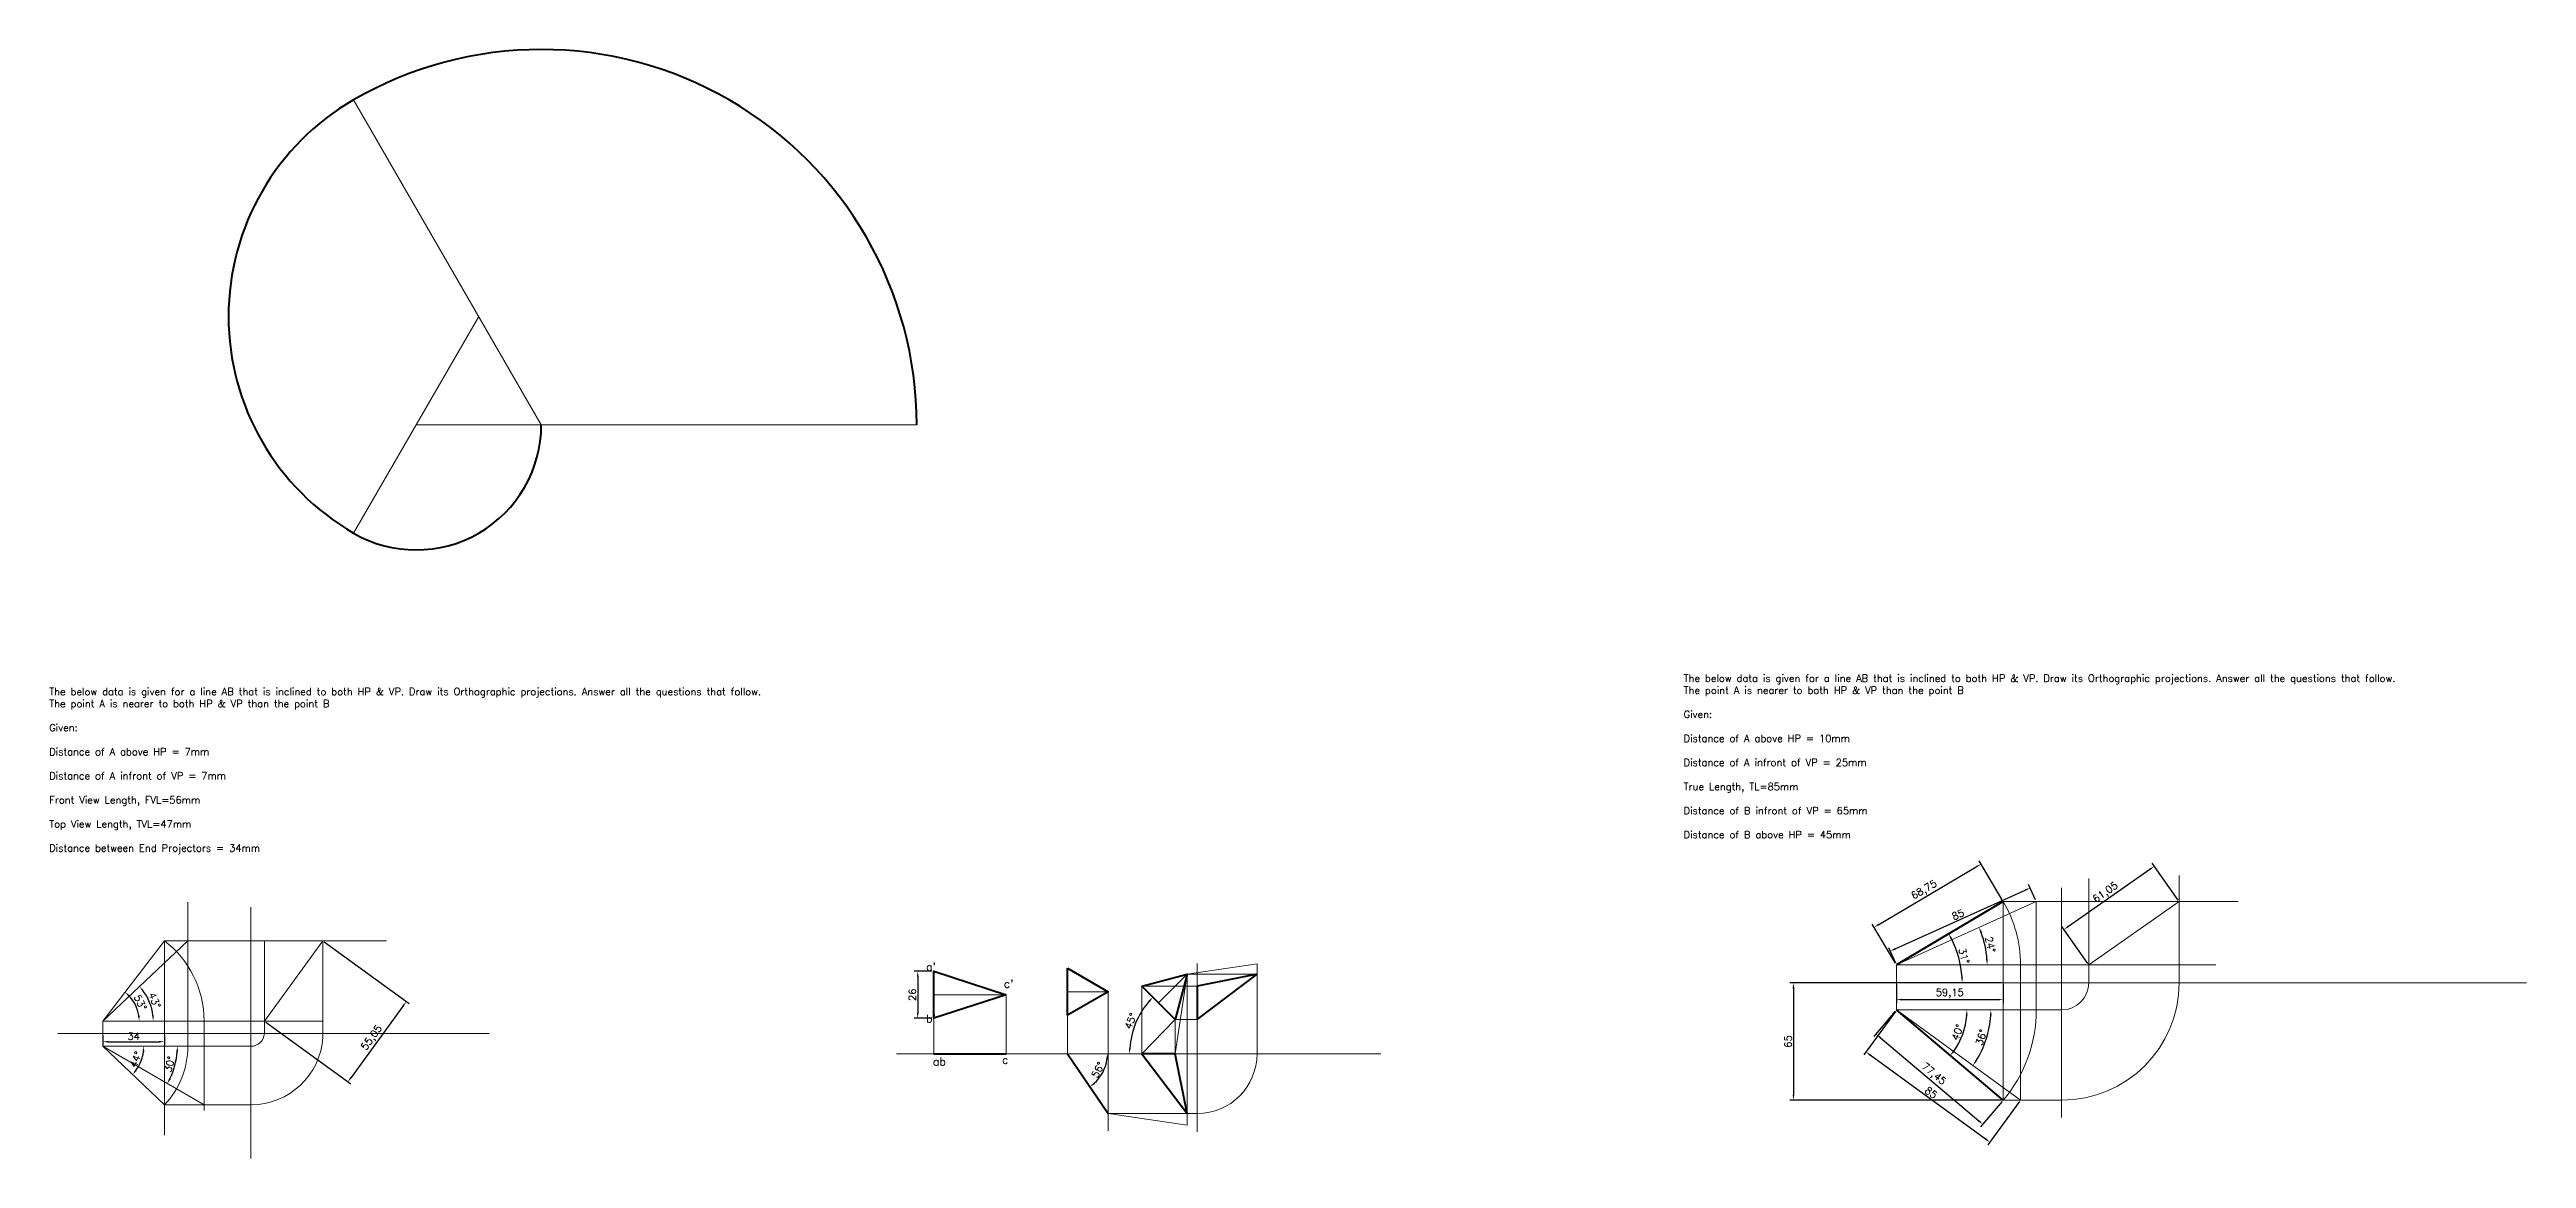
# Model space of a CAD drawing. Header units: millimetres. Extents: x -9631 to 7217, y -631 to 1394.
# Drawn here: x 2867 to 4238, y 200 to 814 of the extents above; entities that cross this region are included whole.
import ezdxf

# ---------------------------------------------------------------- set-up
doc = ezdxf.new("R2010")
doc.units = ezdxf.units.MM
doc.header["$PDMODE"] = 35
doc.header["$PDSIZE"] = 2
doc.layers.get('0').update_dxf_attribs({"lineweight": 15})
doc.layers.add('Annotations', color=7, linetype='Continuous', lineweight=30)
doc.layers.add('Solid', color=7, linetype='Continuous', lineweight=80)
doc.styles.get("Standard").update_dxf_attribs({"font": 'simplex8.shx'})
doc.dimstyles.new('ISO-25', dxfattribs={"dimtxt": 4, "dimasz": 3, "dimexe": 2, "dimexo": 1, "dimgap": 1, "dimtad": 1, "dimrnd": 0.05, "dimtxsty": 'Standard', "dimcen": 2.5, "dimadec": 0, "dimazin": 0, "dimtfac": 1, "dimtmove": 0, "dimatfit": 3, "dimfxl": 1, "dimarcsym": 0})

msp = doc.modelspace()

# ---------------------------------------------------------------- texts
at = {"char_height": 4, "width": 481, "attachment_point": 1}
for s, insert in [('The below data is given for a line AB that is inclined to both HP & VP. Draw its Orthographic projections. Answer all the questions that follow.\\PThe point A is nearer to both HP & VP than the point B\\P\\PGiven:\\P\\PDistance of A above HP = 10mm\\P\\PDistance of A infront of VP = 25mm\\P\\PTrue Length, TL=85mm\\P\\PDistance of B infront of VP = 65mm\\P\\PDistance of B above HP = 45mm\\P\\P', (3771.284, 467.624)), ('The below data is given for a line AB that is inclined to both HP & VP. Draw its Orthographic projections. Answer all the questions that follow.\\PThe point A is nearer to both HP & VP than the point B\\P\\PGiven:\\P\\PDistance of A above HP = 7mm\\P\\PDistance of A infront of VP = 7mm\\P\\PFront View Length, FVL=56mm\\P\\PTop View Length, TVL=47mm\\P\\PDistance between End Projectors = 34mm', (2866.344, 460.236))]:
    msp.add_mtext(s, dxfattribs=dict(at, insert=insert))
at = {"layer": 'Annotations'}
for s, p in [("a'", (3351.829, 303.59)), ("c'", (3394.948, 294.209)), ("b'", (3351.829, 274.878)), ('ab', (3355.653, 251.108)), ('c', (3393.914, 252.095))]:
    msp.add_text(s, height=4.375, dxfattribs=at).set_placement(p)

# ---------------------------------------------------------------- blocks, each defined once
blk = doc.blocks.new('*D150')
at = {"color": 0, "lineweight": -2, "transparency": 16777216}
for p, q in [((3018.6, 319.7), (3065.7, 285.4)), ((2986.3, 275.2), (3033.3, 240.9)), ((3062.3, 284.1), (3033.5, 244.5))]:
    blk.add_line(p, q, dxfattribs=at)
at = {"color": 0, "transparency": 16777216}
for points in [[(3061.9, 284.4), (3062.7, 283.9), (3064.1, 286.6)], [(3033.1, 244.8), (3033.9, 244.2), (3031.7, 242.1)]]:
    blk.add_solid(points, dxfattribs=at)
at = {"layer": 'Defpoints', "color": 0, "transparency": 16777216}
for p in [(3017.8, 320.3), (2985.4, 275.8), (3031.7, 242.1)]:
    blk.add_point(p, dxfattribs=at)
at = {"color": 0, "transparency": 16777216, "insert": (3045.2, 266.3), "char_height": 4, "attachment_point": 5, "rotation": 53.9455}
blk.add_mtext('55,05', dxfattribs=at)
blk = doc.blocks.new('*D162')
at = {"color": 0, "lineweight": -2, "transparency": 16777216}
blk.add_arc((2896.1, 275.8), 27.8, 6.1843, 37.2488, dxfattribs=at)
at = {"color": 0, "transparency": 16777216}
for points in [[(2917.9, 292.3), (2918.6, 292.9), (2916.3, 294.9)], [(2924.3, 278.8), (2923.3, 278.7), (2923.9, 275.8)]]:
    blk.add_solid(points, dxfattribs=at)
at = {"layer": 'Defpoints', "color": 0, "transparency": 16777216}
for p in [(2943.1, 320.3), (2896.1, 275.8), (2896.1, 275.8), (2923, 282.7), (2930.1, 275.8)]:
    blk.add_point(p, dxfattribs=at)
at = {"color": 0, "transparency": 16777216, "insert": (2924.7, 287.2), "char_height": 4, "attachment_point": 5, "rotation": 291.7166}
blk.add_mtext('43°', dxfattribs=at)
blk = doc.blocks.new('*D163')
at = {"color": 0, "lineweight": -2, "transparency": 16777216}
blk.add_arc((2896.1, 261.8), 41.2, 334.0838, 355.8255, dxfattribs=at)
at = {"color": 0, "transparency": 16777216}
for points in [[(2936.7, 258.8), (2937.7, 258.7), (2937.3, 261.8)], [(2933.6, 243.5), (2932.7, 244), (2931.7, 241.1)]]:
    blk.add_solid(points, dxfattribs=at)
at = {"layer": 'Defpoints', "color": 0, "transparency": 16777216}
for p in [(2896.1, 261.8), (2896.1, 261.8), (2943.1, 261.8), (2934.8, 247.6), (2952.1, 229.3)]:
    blk.add_point(p, dxfattribs=at)
at = {"color": 0, "transparency": 16777216, "insert": (2933, 251.8), "char_height": 4, "attachment_point": 5, "rotation": 74.9546}
blk.add_mtext('30°', dxfattribs=at)
blk = doc.blocks.new('*D164')
at = {"color": 0, "lineweight": -2, "transparency": 16777216}
blk.add_arc((2896.1, 275.8), 20, 8.5821, 44.0347, dxfattribs=at)
at = {"color": 0, "transparency": 16777216}
for points in [[(2910.2, 289.3), (2910.9, 290.1), (2908.3, 291.7)], [(2916.4, 278.8), (2915.4, 278.7), (2916.2, 275.8)]]:
    blk.add_solid(points, dxfattribs=at)
at = {"layer": 'Defpoints', "color": 0, "transparency": 16777216}
for p in [(2930.1, 320.3), (2896.1, 275.8), (2896.1, 275.8), (2915.2, 281.8), (2930.1, 275.8)]:
    blk.add_point(p, dxfattribs=at)
at = {"color": 0, "transparency": 16777216, "insert": (2916.8, 286), "char_height": 4, "attachment_point": 5, "rotation": 296.3084}
blk.add_mtext('53°', dxfattribs=at)
blk = doc.blocks.new('*D165')
at = {"color": 0, "lineweight": -2, "transparency": 16777216}
blk.add_arc((2896.1, 261.8), 22.6, 323.9377, 352.3985, dxfattribs=at)
at = {"color": 0, "transparency": 16777216}
for points in [[(2918, 258.8), (2919, 258.7), (2918.7, 261.8)], [(2914.8, 248.1), (2914, 248.8), (2912.5, 246.1)]]:
    blk.add_solid(points, dxfattribs=at)
at = {"layer": 'Defpoints', "color": 0, "transparency": 16777216}
for p in [(2896.1, 261.8), (2896.1, 261.8), (2943.1, 261.8), (2915.9, 250.7), (2930.1, 229.3)]:
    blk.add_point(p, dxfattribs=at)
at = {"color": 0, "transparency": 16777216, "insert": (2914.3, 254.5), "char_height": 4, "attachment_point": 5, "rotation": 68.1681}
blk.add_mtext('44°', dxfattribs=at)
blk = doc.blocks.new('*D166')
at = {"color": 0, "lineweight": -2, "transparency": 16777216}
for p, q in [((2896.1, 267.8), (2896.1, 262.3)), ((2899.1, 264.3), (2927.1, 264.3)), ((2930.1, 267.8), (2930.1, 262.3))]:
    blk.add_line(p, q, dxfattribs=at)
at = {"color": 0, "transparency": 16777216}
for points in [[(2899.1, 264.8), (2899.1, 263.8), (2896.1, 264.3)], [(2927.1, 264.8), (2927.1, 263.8), (2930.1, 264.3)]]:
    blk.add_solid(points, dxfattribs=at)
at = {"layer": 'Defpoints', "color": 0, "transparency": 16777216}
for p in [(2896.1, 268.8), (2930.1, 268.8), (2930.1, 264.3)]:
    blk.add_point(p, dxfattribs=at)
at = {"color": 0, "transparency": 16777216, "insert": (2913.1, 267.3), "char_height": 4, "attachment_point": 5}
blk.add_mtext('34', dxfattribs=at)
blk = doc.blocks.new('*D167')
at = {"color": 0, "lineweight": -2, "transparency": 16777216}
for p, q in [((3355.1, 303.3), (3345.2, 303.3)), ((3347.2, 300.3), (3347.2, 280.3)), ((3355.1, 277.3), (3345.2, 277.3))]:
    blk.add_line(p, q, dxfattribs=at)
at = {"color": 0, "transparency": 16777216}
for points in [[(3346.7, 300.3), (3347.7, 300.3), (3347.2, 303.3)], [(3346.7, 280.3), (3347.7, 280.3), (3347.2, 277.3)]]:
    blk.add_solid(points, dxfattribs=at)
at = {"layer": 'Defpoints', "color": 0, "transparency": 16777216}
for p in [(3356.1, 303.3), (3347.2, 277.3), (3356.1, 277.3)]:
    blk.add_point(p, dxfattribs=at)
at = {"color": 0, "transparency": 16777216, "insert": (3344.2, 290.3), "char_height": 4, "attachment_point": 5, "rotation": 90}
blk.add_mtext('26', dxfattribs=at)
blk = doc.blocks.new('*D168')
at = {"color": 0, "lineweight": -2, "transparency": 16777216}
blk.add_arc((3430.2, 257.6), 22, 312.071, 352.1867, dxfattribs=at)
at = {"color": 0, "transparency": 16777216}
for points in [[(3451.5, 254.6), (3452.5, 254.6), (3452.2, 257.6)], [(3445.3, 240.8), (3444.7, 241.6), (3442.6, 239.4)]]:
    blk.add_solid(points, dxfattribs=at)
at = {"layer": 'Defpoints', "color": 0, "transparency": 16777216}
for p in [(3335.5, 257.6), (3430.2, 257.6), (3603.7, 257.6), (3447.8, 244.3), (3452.7, 224.5)]:
    blk.add_point(p, dxfattribs=at)
at = {"color": 0, "transparency": 16777216, "insert": (3447, 248.7), "char_height": 4, "attachment_point": 5, "rotation": 62.1289}
blk.add_mtext('56°', dxfattribs=at)
blk = doc.blocks.new('*D169')
at = {"color": 0, "lineweight": -2, "transparency": 16777216}
blk.add_arc((3508.8, 257.6), 44.3, 138.8809, 176.1191, dxfattribs=at)
at = {"color": 0, "transparency": 16777216}
for points in [[(3475, 287.1), (3475.8, 286.4), (3477.4, 288.9)], [(3465.1, 260.6), (3464.1, 260.6), (3464.5, 257.6)]]:
    blk.add_solid(points, dxfattribs=at)
at = {"layer": 'Defpoints', "color": 0, "transparency": 16777216}
for p in [(3471.3, 295), (3470.4, 279.7), (3489.7, 276.7), (3335.5, 257.6), (3603.7, 257.6)]:
    blk.add_point(p, dxfattribs=at)
at = {"color": 0, "transparency": 16777216, "insert": (3465.1, 275.7), "char_height": 4, "attachment_point": 5, "rotation": 67.5}
blk.add_mtext('45°', dxfattribs=at)
blk = doc.blocks.new('*D151')
at = {"color": 0, "lineweight": -2, "transparency": 16777216}
for p, q in [((3888.4, 315.7), (3960.4, 348.2)), ((3966.1, 342.8), (3962.3, 351.3)), ((3888.7, 307.8), (3884.8, 316.3))]:
    blk.add_line(p, q, dxfattribs=at)
at = {"color": 0, "transparency": 16777216}
for points in [[(3960.2, 348.7), (3960.6, 347.8), (3963.1, 349.5)], [(3888.2, 316.2), (3888.6, 315.2), (3885.7, 314.5)]]:
    blk.add_solid(points, dxfattribs=at)
at = {"layer": 'Defpoints', "color": 0, "transparency": 16777216}
for p in [(3963.1, 349.5), (3966.5, 341.9), (3889.1, 306.9)]:
    blk.add_point(p, dxfattribs=at)
at = {"color": 0, "transparency": 16777216, "insert": (3923.2, 334.7), "char_height": 4, "attachment_point": 5, "rotation": 24.3157}
blk.add_mtext('85', dxfattribs=at)
blk = doc.blocks.new('*D152')
at = {"color": 0, "lineweight": -2, "transparency": 16777216}
for p, q in [((3984.4, 328.2), (4029.4, 359.8)), ((4045, 342.7), (4030.7, 363.1)), ((3995, 307.7), (3980.7, 328.1))]:
    blk.add_line(p, q, dxfattribs=at)
at = {"color": 0, "transparency": 16777216}
for points in [[(4029.1, 360.2), (4029.7, 359.3), (4031.9, 361.5)], [(3984.1, 328.6), (3984.6, 327.8), (3981.9, 326.5)]]:
    blk.add_solid(points, dxfattribs=at)
at = {"layer": 'Defpoints', "color": 0, "transparency": 16777216}
for p in [(4031.9, 361.5), (4045.6, 341.9), (3995.6, 306.9)]:
    blk.add_point(p, dxfattribs=at)
at = {"color": 0, "transparency": 16777216, "insert": (4005, 346.7), "char_height": 4, "attachment_point": 5, "rotation": 34.992}
blk.add_mtext('61,05', dxfattribs=at)
blk = doc.blocks.new('*D153')
at = {"color": 0, "lineweight": -2, "transparency": 16777216}
for p, q in [((3947.2, 296.9), (3830.1, 296.9)), ((3832.1, 293.9), (3832.1, 234.9)), ((3947.2, 231.9), (3830.1, 231.9))]:
    blk.add_line(p, q, dxfattribs=at)
at = {"color": 0, "transparency": 16777216}
for points in [[(3831.6, 293.9), (3832.6, 293.9), (3832.1, 296.9)], [(3831.6, 234.9), (3832.6, 234.9), (3832.1, 231.9)]]:
    blk.add_solid(points, dxfattribs=at)
at = {"layer": 'Defpoints', "color": 0, "transparency": 16777216}
for p in [(3948.2, 296.9), (3832.1, 231.9), (3948.2, 231.9)]:
    blk.add_point(p, dxfattribs=at)
at = {"color": 0, "transparency": 16777216, "insert": (3829.1, 264.4), "char_height": 4, "attachment_point": 5, "rotation": 90}
blk.add_mtext('65', dxfattribs=at)
blk = doc.blocks.new('*D154')
at = {"color": 0, "lineweight": -2, "transparency": 16777216}
for p, q in [((3879.3, 329.2), (3933.3, 361.2)), ((3947.7, 342.8), (3934.9, 364.4)), ((3888.6, 307.8), (3875.7, 329.4))]:
    blk.add_line(p, q, dxfattribs=at)
at = {"color": 0, "transparency": 16777216}
for points in [[(3933.1, 361.6), (3933.6, 360.8), (3935.9, 362.7)], [(3879.1, 329.7), (3879.6, 328.8), (3876.8, 327.7)]]:
    blk.add_solid(points, dxfattribs=at)
at = {"layer": 'Defpoints', "color": 0, "transparency": 16777216}
for p in [(3935.9, 362.7), (3948.2, 341.9), (3889.1, 306.9)]:
    blk.add_point(p, dxfattribs=at)
at = {"color": 0, "transparency": 16777216, "insert": (3904.6, 348.1), "char_height": 4, "attachment_point": 5, "rotation": 30.6089}
blk.add_mtext('68,75', dxfattribs=at)
blk = doc.blocks.new('*D155')
at = {"color": 0, "lineweight": -2, "transparency": 16777216}
for p, q in [((3888.4, 281.2), (3876.5, 267.1)), ((3880.1, 266.7), (3934.7, 220.5)), ((3947.6, 231.2), (3935.7, 217.1))]:
    blk.add_line(p, q, dxfattribs=at)
at = {"color": 0, "transparency": 16777216}
for points in [[(3880.4, 267), (3879.8, 266.3), (3877.8, 268.6)], [(3935, 220.9), (3934.3, 220.1), (3937, 218.6)]]:
    blk.add_solid(points, dxfattribs=at)
at = {"layer": 'Defpoints', "color": 0, "transparency": 16777216}
for p in [(3889.1, 281.9), (3948.2, 231.9), (3937, 218.6)]:
    blk.add_point(p, dxfattribs=at)
at = {"color": 0, "transparency": 16777216, "insert": (3909.6, 246.2), "char_height": 4, "attachment_point": 5, "rotation": 319.797}
blk.add_mtext('77,45', dxfattribs=at)
blk = doc.blocks.new('*D156')
at = {"color": 0, "lineweight": -2, "transparency": 16777216}
for p, q in [((3888.5, 281.1), (3871, 257.1)), ((3938.5, 210.4), (3874.6, 256.9)), ((3957.2, 231.1), (3939.7, 207.1))]:
    blk.add_line(p, q, dxfattribs=at)
at = {"color": 0, "transparency": 16777216}
for points in [[(3874.9, 257.3), (3874.3, 256.5), (3872.2, 258.7)], [(3938.8, 210.8), (3938.2, 210), (3940.9, 208.7)]]:
    blk.add_solid(points, dxfattribs=at)
at = {"layer": 'Defpoints', "color": 0, "transparency": 16777216}
for p in [(3889.1, 281.9), (3872.2, 258.7), (3957.8, 231.9)]:
    blk.add_point(p, dxfattribs=at)
at = {"color": 0, "transparency": 16777216, "insert": (3908.3, 236.1), "char_height": 4, "attachment_point": 5, "rotation": 323.9681}
blk.add_mtext('85', dxfattribs=at)
blk = doc.blocks.new('*D157')
at = {"color": 0, "lineweight": -2, "transparency": 16777216}
blk.add_arc((3889.1, 281.9), 39.1, 324.1966, 355.6004, dxfattribs=at)
at = {"color": 0, "transparency": 16777216}
for points in [[(3927.5, 278.9), (3928.5, 278.9), (3928.1, 281.9)], [(3921.2, 258.7), (3920.4, 259.4), (3918.9, 256.7)]]:
    blk.add_solid(points, dxfattribs=at)
at = {"layer": 'Defpoints', "color": 0, "transparency": 16777216}
for p in [(3889.1, 281.9), (3889.1, 281.9), (3966.5, 281.9), (3923.9, 264.3), (3948.2, 231.9)]:
    blk.add_point(p, dxfattribs=at)
at = {"color": 0, "transparency": 16777216, "insert": (3922.9, 269.5), "char_height": 4, "attachment_point": 5, "rotation": 69.8985}
blk.add_mtext('40°', dxfattribs=at)
blk = doc.blocks.new('*D158')
at = {"color": 0, "lineweight": -2, "transparency": 16777216}
blk.add_arc((3872.2, 296.9), 53.3, 3.2258, 27.3831, dxfattribs=at)
at = {"color": 0, "transparency": 16777216}
for points in [[(3919, 321.2), (3919.9, 321.7), (3918, 324.1)], [(3925.9, 299.9), (3924.9, 299.9), (3925.5, 296.9)]]:
    blk.add_solid(points, dxfattribs=at)
at = {"layer": 'Defpoints', "color": 0, "transparency": 16777216}
for p in [(3948.2, 341.9), (3889.1, 306.9), (3924.6, 306.4), (3876.5, 296.9), (4237.9, 296.9)]:
    blk.add_point(p, dxfattribs=at)
at = {"color": 0, "transparency": 16777216, "insert": (3926.5, 311.8), "char_height": 4, "attachment_point": 5, "rotation": 285.3044}
blk.add_mtext('31°', dxfattribs=at)
blk = doc.blocks.new('*D159')
at = {"color": 0, "lineweight": -2, "transparency": 16777216}
for p, q in [((3889.1, 295.9), (3889.1, 285.6)), ((3948.2, 295.9), (3948.2, 285.6)), ((3892.1, 287.6), (3945.2, 287.6))]:
    blk.add_line(p, q, dxfattribs=at)
at = {"color": 0, "transparency": 16777216}
for points in [[(3892.1, 288.1), (3892.1, 287.1), (3889.1, 287.6)], [(3945.2, 288.1), (3945.2, 287.1), (3948.2, 287.6)]]:
    blk.add_solid(points, dxfattribs=at)
at = {"layer": 'Defpoints', "color": 0, "transparency": 16777216}
for p in [(3889.1, 296.9), (3948.2, 296.9), (3948.2, 287.6)]:
    blk.add_point(p, dxfattribs=at)
at = {"color": 0, "transparency": 16777216, "insert": (3918.6, 291), "char_height": 4, "attachment_point": 5}
blk.add_mtext('59,15', dxfattribs=at)
blk = doc.blocks.new('*D160')
at = {"color": 0, "lineweight": -2, "transparency": 16777216}
blk.add_arc((3889.1, 281.9), 52.3, 327.2534, 356.7148, dxfattribs=at)
at = {"color": 0, "transparency": 16777216}
for points in [[(3940.8, 278.9), (3941.8, 278.9), (3941.4, 281.9)], [(3933.5, 253.3), (3932.7, 253.9), (3931.4, 251.1)]]:
    blk.add_solid(points, dxfattribs=at)
at = {"layer": 'Defpoints', "color": 0, "transparency": 16777216}
for p in [(3889.1, 281.9), (3889.1, 281.9), (3966.5, 281.9), (3936.9, 260.6), (3957.8, 231.9)]:
    blk.add_point(p, dxfattribs=at)
at = {"color": 0, "transparency": 16777216, "insert": (3936, 266.7), "char_height": 4, "attachment_point": 5, "rotation": 71.9841}
blk.add_mtext('36°', dxfattribs=at)
blk = doc.blocks.new('*D161')
at = {"color": 0, "lineweight": -2, "transparency": 16777216}
blk.add_arc((3889.1, 306.9), 50.2, 3.4222, 20.8936, dxfattribs=at)
at = {"color": 0, "transparency": 16777216}
for points in [[(3935.5, 324.6), (3936.5, 325), (3934.8, 327.6)], [(3939.7, 309.9), (3938.7, 309.9), (3939.3, 306.9)]]:
    blk.add_solid(points, dxfattribs=at)
at = {"layer": 'Defpoints', "color": 0, "transparency": 16777216}
for p in [(3966.5, 341.9), (3889.1, 306.9), (3889.1, 306.9), (3938.8, 314), (3957.8, 306.9)]:
    blk.add_point(p, dxfattribs=at)
at = {"color": 0, "transparency": 16777216, "insert": (3941.1, 318.1), "char_height": 4, "attachment_point": 5, "rotation": 282.1579}
blk.add_mtext('24°', dxfattribs=at)

# ---------------------------------------------------------------- dimensions: what is measured, and where the dimension line sits
for p1, p2, distance, picture, middle in [((3889.066, 306.919), (3948.227, 341.919), 24.159, '*D154', (3904.624, 348.121)), ((3995.582, 306.919), (4045.582, 341.919), 23.87, '*D152', (4004.954, 346.744)), ((3889.066, 306.919), (3966.526, 341.919), 8.279, '*D151', (3923.152, 334.697)), ((3017.841, 320.254), (2985.447, 275.757), 57.231, '*D150', (3045.18, 266.311)), ((3948.227, 296.919), (3948.227, 231.919), -116.103, '*D153', (3829.124, 264.419)), ((3957.805, 231.919), (3889.066, 281.919), 28.748, '*D156', (3908.29, 236.096)), ((3889.066, 281.919), (3948.227, 231.919), -17.455, '*D155', (3909.562, 246.17))]:
    dim = msp.add_aligned_dim(p1=p1, p2=p2, distance=distance, dimstyle='ISO-25', override={"dimfxl": 1.25})
    dim.commit()
    dim.dimension.update_dxf_attribs({"geometry": picture, "text_midpoint": middle})
for base, line1, line2, picture, middle in [((3924.613, 306.359), ((3876.486, 296.919), (4237.931, 296.919)), ((3948.227, 341.919), (3889.066, 306.919)), '*D158', (3926.46, 311.777)), ((3938.8, 314.001), ((3889.066, 306.919), (3957.805, 306.919)), ((3966.526, 341.919), (3889.066, 306.919)), '*D161', (3941.108, 318.13)), ((2923.032, 282.709), ((2896.107, 275.757), (2930.107, 275.757)), ((2896.107, 275.757), (2943.107, 320.254)), '*D162', (2924.729, 287.156)), ((2915.223, 281.798), ((2896.107, 275.757), (2930.107, 275.757)), ((2930.107, 320.254), (2896.107, 275.757)), '*D164', (2916.768, 285.971)), ((3470.41, 279.731), ((3335.505, 257.581), (3603.67, 257.581)), ((3489.703, 276.653), (3471.318, 295.037)), '*D169', (3465.075, 275.682)), ((3923.947, 264.298), ((3948.227, 231.919), (3889.066, 281.919)), ((3889.066, 281.919), (3966.526, 281.919)), '*D157', (3922.947, 269.519)), ((3936.863, 260.617), ((3889.066, 281.919), (3966.526, 281.919)), ((3889.066, 281.919), (3957.805, 231.919)), '*D160', (3935.976, 266.662)), ((2934.793, 247.63), ((2896.107, 261.757), (2943.107, 261.757)), ((2896.107, 261.757), (2952.107, 229.307)), '*D163', (2932.983, 251.844)), ((2915.878, 250.748), ((2896.107, 261.757), (2943.107, 261.757)), ((2896.107, 261.757), (2930.107, 229.307)), '*D165', (2914.329, 254.457)), ((3447.757, 244.282), ((3430.212, 257.581), (3452.728, 224.521)), ((3335.505, 257.581), (3603.67, 257.581)), '*D168', (3447.022, 248.692))]:
    dim = msp.add_angular_dim_2l(base=base, line1=line1, line2=line2, dimstyle='ISO-25', override={"dimfxl": 1.25})
    dim.commit()
    dim.dimension.update_dxf_attribs({"geometry": picture, "text_midpoint": middle})
dim = msp.add_linear_dim(base=(3347.234, 277.344), p1=(3356.092, 303.344), p2=(3356.092, 277.344), angle=90, dimstyle='ISO-25', override={"dimfxl": 1.25})
dim.commit()
dim.dimension.update_dxf_attribs({"geometry": '*D167', "text_midpoint": (3344.234, 290.344)})
for base, p1, p2, picture, middle in [((3948.227, 287.6), (3889.066, 296.919), (3948.227, 296.919), '*D159', (3918.647, 290.981)), ((2930.107, 264.348), (2896.107, 268.757), (2930.107, 268.757), '*D166', (2913.107, 267.348))]:
    dim = msp.add_linear_dim(base=base, p1=p1, p2=p2, dimstyle='ISO-25', override={"dimfxl": 1.25})
    dim.commit()
    dim.dimension.update_dxf_attribs({"geometry": picture, "text_midpoint": middle})

# ---------------------------------------------------------------- linework, layer by layer
for p, q in [((3138.801, 605.974), (3034.878, 785.974)), ((3104.16, 665.974), (3034.878, 545.974)), ((3069.519, 605.974), (3346.647, 605.974)), ((3980.582, 349.537), (3980.582, 222.285)), ((3995.582, 296.919), (3995.582, 354.604)), ((4045.582, 296.919), (4045.582, 356.337)), ((2943.107, 261.757), (2943.107, 341.6)), ((2978.023, 338.761), (2978.023, 199.628)), ((3966.526, 341.919), (3889.066, 306.919)), ((3966.526, 341.919), (3948.227, 341.919)), ((3948.227, 341.919), (3948.227, 231.919)), ((3966.526, 341.919), (3966.526, 281.919)), ((3966.526, 341.919), (3980.582, 341.919)), ((3980.582, 341.919), (4078.29, 341.919)), ((3995.582, 306.919), (4045.582, 341.919)), ((2930.107, 320.254), (2896.107, 275.757)), ((2896.107, 275.757), (2943.107, 320.254)), ((2930.107, 275.757), (2930.107, 320.254)), ((2930.107, 320.254), (2943.107, 320.254)), ((2943.107, 320.254), (3053.148, 320.254)), ((2985.447, 268.757), (2985.447, 320.254)), ((2985.447, 275.757), (3017.841, 320.254)), ((3017.841, 266.848), (3017.841, 320.254)), ((3480.51, 285.845), (3496.432, 301.767)), ((3489.703, 257.581), (3496.432, 301.767)), ((3535.066, 307.443), (3496.432, 301.767)), ((3496.432, 301.767), (3496.432, 218.017)), ((3496.432, 301.767), (3535.066, 301.767)), ((3502.005, 307.539), (3502.005, 214.363)), ((3535.066, 257.581), (3535.066, 307.443)), ((3889.066, 296.919), (3889.066, 306.919)), ((3889.066, 306.919), (3889.066, 281.919)), ((3889.066, 306.919), (3957.805, 306.919)), ((3957.805, 231.919), (3957.805, 306.919)), ((3957.805, 306.919), (3980.582, 306.919)), ((3980.582, 306.919), (4065.957, 306.919)), ((3356.092, 290.344), (3396.092, 290.344)), ((3356.092, 277.344), (3396.092, 290.344)), ((3396.092, 290.344), (3396.092, 257.581)), ((3430.212, 291.941), (3452.728, 291.941)), ((3452.728, 291.941), (3452.728, 214.856)), ((3471.318, 295.037), (3471.318, 257.581)), ((3471.318, 295.037), (3502.005, 295.037)), ((3876.486, 296.919), (4237.931, 296.919)), ((2896.107, 268.757), (2896.107, 275.757)), ((2896.107, 275.757), (2896.107, 261.757)), ((2896.107, 275.757), (2930.107, 275.757)), ((2930.107, 275.757), (2952.107, 275.757)), ((2930.107, 275.757), (2930.107, 212.55)), ((2952.107, 275.757), (2952.107, 226.129)), ((2952.107, 275.757), (2978.023, 275.757)), ((2978.023, 275.757), (3017.841, 275.757)), ((3356.092, 257.581), (3356.092, 277.344)), ((3430.212, 278.941), (3430.212, 257.581)), ((3471.318, 257.581), (3489.703, 276.653)), ((3489.703, 276.653), (3489.703, 257.581)), ((3489.703, 276.653), (3502.005, 276.653)), ((3889.066, 281.919), (3966.526, 281.919)), ((3889.066, 281.919), (3957.805, 231.919)), ((3966.526, 281.919), (3980.582, 281.919)), ((2871.035, 268.757), (3109.929, 268.757)), ((2896.107, 261.757), (2943.107, 261.757)), ((2896.107, 261.757), (2930.107, 229.307)), ((2896.107, 261.757), (2952.107, 229.307)), ((2943.107, 261.757), (2978.023, 261.757)), ((3335.505, 257.581), (3603.67, 257.581)), ((2930.107, 229.307), (2952.107, 229.307)), ((2952.107, 229.307), (2978.023, 229.307)), ((3496.432, 218.017), (3452.728, 224.521)), ((3452.728, 224.521), (3496.432, 224.521)), ((3496.432, 224.521), (3502.005, 224.521)), ((3957.805, 231.919), (3948.227, 231.919)), ((3957.805, 231.919), (3980.582, 231.919))]:
    msp.add_line(p, q)
for centre, radius, start, end in [((3889.066, 306.919), 68.739, 0, 30.608898), ((2896.107, 275.757), 56, 0, 52.616802), ((3980.582, 296.919), 15, 270, 0), ((3980.582, 296.919), 65, 270, 0), ((3889.066, 281.919), 77.46, 319.797034, 0), ((2896.107, 261.757), 47, 316.336262, 0), ((2978.023, 269.194), 7.438, 270, 356.627413), ((2978.023, 269.194), 39.888, 270, 356.627413), ((3502.005, 257.581), 33.061, 270, 0)]:
    msp.add_arc(centre, radius, start, end)
at = {"layer": 'Solid'}
for p, q in [((3948.227, 341.919), (3889.066, 306.919)), ((3948.227, 231.919), (3889.066, 281.919)), ((3356.092, 257.581), (3396.092, 257.581)), ((3430.212, 257.581), (3452.728, 224.521))]:
    msp.add_line(p, q, dxfattribs=at)
msp.add_lwpolyline([(3346.647, 605.974, 0.57735027), (3034.878, 785.974, 0.57735027), (3034.878, 545.974, 0.57735027), (3138.801, 605.974)], format="xyb", dxfattribs=at)
for points in [[(3396.092, 290.344), (3356.092, 277.344), (3356.092, 303.344)], [(3430.212, 304.941), (3452.728, 291.941), (3430.212, 278.941)], [(3471.318, 295.037), (3496.432, 301.767), (3489.703, 276.653)], [(3496.432, 224.521), (3489.703, 257.581), (3471.318, 257.581)]]:
    msp.add_lwpolyline(points, close=True, dxfattribs=at)
msp.add_lwpolyline([(3535.066, 301.767), (3502.005, 295.037), (3502.005, 276.653), (3535.066, 301.767)], dxfattribs=at)

msp.set_redraw_order([(e.dxf.handle, doc.entitydb.next_handle()) for e in msp.query("TEXT MTEXT ATTDEF DIMENSION ARC_DIMENSION")])  # texts and dimensions are drawn at this point

doc.saveas('drawing.dxf')
